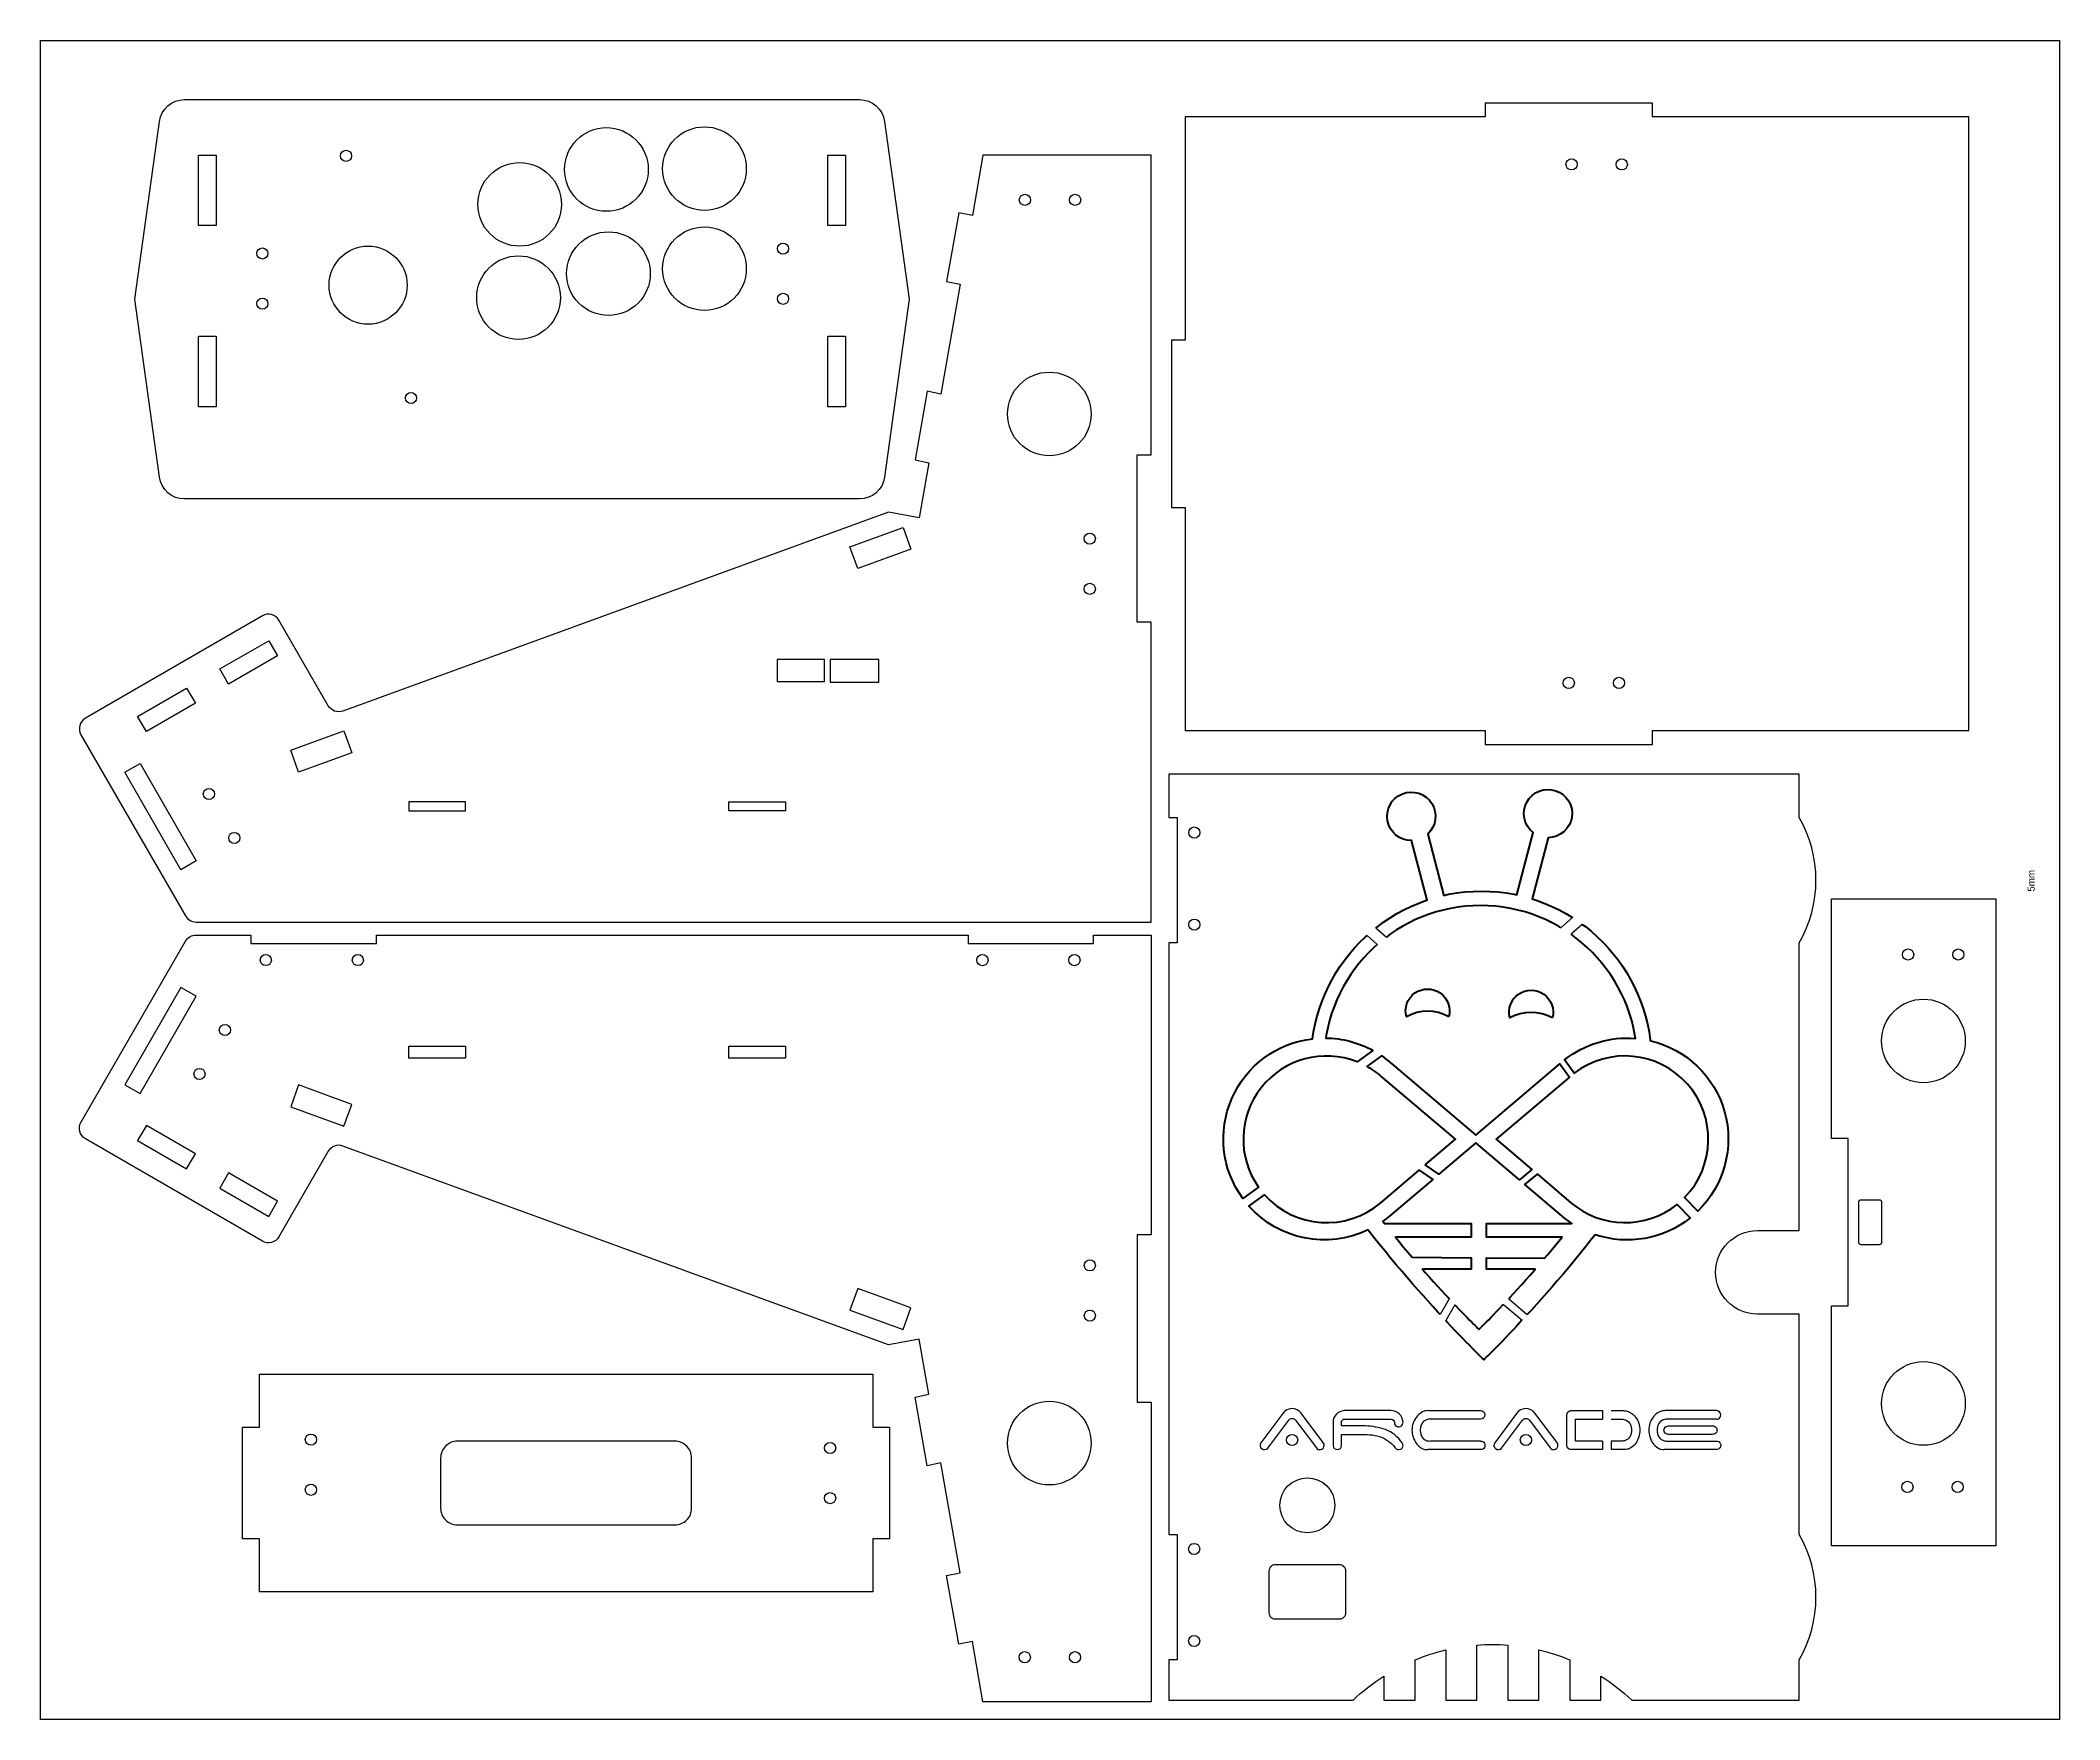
# Model space of a CAD drawing. Header units: millimetres. Extents: x 3087 to 3811, y 489 to 1680.
# Drawn here: x 3087 to 3811, y 489 to 1091 of the extents above; entities that cross this region are included whole.
import ezdxf

# ---------------------------------------------------------------- set-up
doc = ezdxf.new("R2010")
doc.units = ezdxf.units.MM
doc.layers.add('Painel', color=1, linetype='Continuous')
doc.layers.add('Screen', color=3, linetype='Continuous')
doc.styles.get("Standard").update_dxf_attribs({"font": 'arial.ttf'})

msp = doc.modelspace()

# ---------------------------------------------------------------- texts
at = {"layer": 'Screen', "insert": (3799.26, 516.24), "char_height": 2.5, "attachment_point": 1, "rotation": 90}
msp.add_mtext_dynamic_manual_height_columns('\\pxqc;5mm', width=546.1746, gutter_width=12.5, heights=[0], dxfattribs=at)

# ---------------------------------------------------------------- linework, layer by layer
at = {"color": 3, "lineweight": 211}
for points in [[(3565.56, 772.47), (3566.08, 772.88), (3568.33, 774.54), (3570.65, 776.1), (3573.06, 777.55), (3575.53, 778.89), (3578.06, 780.12), (3580.66, 781.24), (3583.33, 782.24), (3583.89, 782.42), (3578.3, 803.78, -5.319821), (3584.15, 806.11), (3589.94, 783.99)], [(3589.91, 784.1), (3591.64, 784.48), (3594.51, 784.97), (3597.42, 785.32), (3600.38, 785.53), (3603.37, 785.61), (3606.36, 785.53), (3609.31, 785.32), (3612.23, 784.97), (3615.1, 784.48), (3616.04, 784.27), (3621.91, 806.64, -5.9076), (3627.3, 804.79), (3621.6, 782.82), (3623.41, 782.24), (3626.07, 781.24), (3628.67, 780.13), (3631.21, 778.9), (3633.68, 777.55), (3636.03, 776.13)], [(3566.04, 766.49), (3564.85, 765.42), (3563, 763.63), (3561.25, 761.76), (3559.58, 759.81), (3557.99, 757.78), (3556.5, 755.68), (3555.11, 753.51), (3553.81, 751.27), (3552.61, 748.97), (3551.52, 746.61), (3550.54, 744.19), (3549.66, 741.72), (3548.9, 739.2), (3548.26, 736.62), (3547.73, 734), (3547.57, 732.95, -0.122), (3564.41, 728.53), (3558.8, 724.43, 0.74275), (3523.4, 679.49), (3517.81, 675.41, -0.573922), (3542.86, 732.7), (3543.23, 735.14), (3543.8, 737.98), (3544.5, 740.78), (3545.33, 743.52), (3546.28, 746.2), (3547.35, 748.83), (3548.53, 751.4), (3549.83, 753.9), (3551.24, 756.33), (3552.76, 758.69), (3554.38, 760.97), (3556.1, 763.17), (3557.91, 765.29), (3559.82, 767.33), (3561.82, 769.27), (3562.36, 769.75)], [(3639.55, 773.7), (3640.66, 772.89), (3642.83, 771.13), (3644.91, 769.28), (3646.91, 767.33), (3648.82, 765.3), (3650.64, 763.18), (3652.36, 760.97), (3653.98, 758.69), (3655.49, 756.33), (3656.9, 753.9), (3658.2, 751.41), (3659.39, 748.84), (3660.46, 746.21), (3661.41, 743.53), (3662.24, 740.78), (3662.94, 737.99), (3663.51, 735.15), (3663.95, 732.26), (3663.98, 731.99, -0.591383), (3681.01, 670.86), (3676.24, 675.73, 0.932047), (3636.65, 720.3), (3633.23, 725.14, -0.189711), (3658.61, 732.83), (3658.43, 734.01), (3657.91, 736.63), (3657.26, 739.2), (3656.5, 741.73), (3655.63, 744.2), (3654.64, 746.62), (3653.55, 748.98), (3652.35, 751.28), (3651.06, 753.51), (3649.66, 755.68), (3648.17, 757.78), (3646.59, 759.81), (3644.92, 761.76), (3643.16, 763.64), (3641.32, 765.43), (3639.4, 767.13), (3637.4, 768.75), (3635.52, 770.14)], [(3588.6, 633.77), (3587.76, 634.69), (3586.04, 636.57), (3584.26, 638.53), (3582.44, 640.56), (3580.58, 642.65), (3578.69, 644.81), (3576.76, 647.04), (3574.81, 649.31), (3572.83, 651.65), (3570.84, 654.03), (3568.84, 656.46), (3566.84, 658.93), (3564.83, 661.45), (3562.83, 664), (3562.75, 664.1, -0.334407), (3520.03, 672.66), (3525.6, 676.72, 0.407805), (3567.29, 673.9), (3581.08, 685.6), (3585.93, 682.23), (3570.59, 669.21, -0.022378), (3568.04, 667.22), (3568.64, 666.44), (3599.69, 666.44), (3599.69, 661.52), (3572.55, 661.52), (3573.73, 660.06), (3575.36, 658.08), (3576.97, 656.15), (3578.51, 654.33), (3599.69, 654.16), (3599.69, 650), (3582.25, 650), (3583.27, 648.84), (3584.79, 647.13), (3586.26, 645.48), (3587.71, 643.89), (3589.11, 642.36), (3590.46, 640.9), (3591.76, 639.5), (3591.85, 639.4)], [(3613.19, 639.47), (3613.63, 639.94), (3614.98, 641.4), (3616.38, 642.93), (3617.83, 644.53), (3619.32, 646.19), (3620.85, 647.91), (3622.41, 649.69), (3622.67, 650), (3605.17, 650), (3605.17, 654.11), (3626.05, 653.94), (3627.25, 655.37), (3628.91, 657.35), (3630.57, 659.39), (3632.25, 661.46), (3632.29, 661.52), (3605.17, 661.52), (3605.17, 666.44), (3635.86, 666.44, -0.03196), (3632.16, 669.21), (3619, 680.38), (3623.47, 684.08), (3635.46, 673.9, 0.359724), (3673.53, 673.28), (3678.26, 668.43, -0.254582), (3644.16, 662.41), (3642.89, 660.79), (3640.83, 658.19), (3638.77, 655.64), (3636.72, 653.13), (3634.69, 650.69), (3632.67, 648.3), (3630.68, 645.97), (3628.73, 643.71), (3626.8, 641.52), (3624.93, 639.4), (3623.09, 637.35), (3621.31, 635.39), (3619.84, 633.78)]]:
    msp.add_lwpolyline(points, format="xyb", dxfattribs=at)
for points in [[(3631.9, 772.49), (3630.98, 773.04), (3628.71, 774.28), (3626.37, 775.41), (3623.98, 776.44), (3621.53, 777.35), (3619.03, 778.16), (3616.47, 778.85), (3613.88, 779.42), (3611.24, 779.87), (3608.55, 780.19), (3605.84, 780.39), (3603.08, 780.46), (3600.33, 780.39), (3597.61, 780.19), (3594.93, 779.87), (3592.29, 779.42), (3589.69, 778.85), (3587.14, 778.16), (3584.64, 777.35), (3582.19, 776.44), (3579.79, 775.41), (3577.46, 774.28), (3575.18, 773.04), (3572.98, 771.71), (3570.83, 770.27), (3569.31, 769.15)], [(3593.86, 637.27), (3594.2, 636.91), (3595.33, 635.73), (3596.4, 634.63), (3597.39, 633.6), (3598.3, 632.66), (3599.14, 631.81), (3599.9, 631.05), (3600.56, 630.38), (3601.14, 629.8), (3601.62, 629.33), (3602, 628.95), (3602.28, 628.68), (3602.45, 628.51), (3602.51, 628.46), (3602.57, 628.51), (3602.74, 628.69), (3603.03, 628.97), (3603.43, 629.36), (3603.92, 629.85), (3604.52, 630.45), (3605.21, 631.15), (3606, 631.94), (3606.86, 632.82), (3607.81, 633.8), (3608.84, 634.87), (3609.94, 636.01), (3611.11, 637.24), (3611.27, 637.42)], [(3617.94, 631.72), (3617.93, 631.71), (3616.34, 630.01), (3614.83, 628.4), (3613.39, 626.88), (3612.04, 625.47), (3610.77, 624.16), (3609.6, 622.96), (3608.54, 621.87), (3607.57, 620.89), (3606.72, 620.04), (3605.99, 619.3), (3605.37, 618.69), (3604.89, 618.21), (3604.53, 617.87), (3604.32, 617.66), (3604.24, 617.59), (3604.17, 617.65), (3603.96, 617.86), (3603.62, 618.19), (3603.15, 618.65), (3602.56, 619.24), (3601.85, 619.95), (3601.03, 620.77), (3600.1, 621.71), (3599.07, 622.76), (3597.94, 623.91), (3596.72, 625.17), (3595.42, 626.53), (3594.03, 627.98), (3592.56, 629.53), (3591.03, 631.17), (3590.6, 631.62)]]:
    msp.add_lwpolyline(points, dxfattribs=at)
for points in [[(3591.72, 740.57, 0.259354), (3576.47, 740.57, -1.305475)], [(3628.83, 740.14, 0.259354), (3613.58, 740.14, -1.305475)], [(3583.25, 687.44), (3594.06, 696.62), (3567.82, 718.87, 0.055536), (3562.44, 722.71), (3567.66, 726.52, -0.03145), (3571.24, 723.71), (3601.38, 698.14), (3631.52, 723.71), (3634.94, 718.87), (3608.7, 696.62), (3621.47, 685.78), (3617, 682.08), (3601.38, 695.34), (3588.09, 684.07)]]:
    msp.add_lwpolyline(points, format="xyb", close=True, dxfattribs=at)
at = {"layer": 'Painel', "color": 3}
for points in [[(3380.38, 926.26), (3138.38, 926.26, -0.374384), (3129.36, 934.1), (3120.52, 997.86), (3129.36, 1061.62, -0.374384), (3138.38, 1069.47), (3380.38, 1069.47, -0.374384), (3389.39, 1061.62), (3398.23, 997.86), (3389.39, 934.1, -0.374384)], [(3479.99, 942.04), (3484.99, 942.04), (3484.99, 1049.54), (3424.66, 1049.54), (3420.85, 1027.88), (3415.94, 1028.92), (3411.61, 1004.29), (3416.52, 1003.26), (3409.59, 963.86), (3404.68, 964.9), (3400.35, 940.28), (3405.26, 939.24), (3401.8, 919.54), (3390.78, 921.48), (3195.14, 850.21, -0.364045), (3189.91, 852.12), (3172.21, 882.77, 0.414445), (3166.3, 884.35), (3102.81, 847.63, 0.413983), (3101.23, 841.72), (3138.76, 776.71, 0.267949), (3142.51, 774.54), (3484.99, 774.54), (3484.99, 882.04), (3479.99, 882.04)], [(3491.34, 767.06), (3491.34, 554.91), (3494.34, 554.91), (3494.34, 509.91), (3491.34, 509.91), (3491.34, 495.46), (3557.34, 495.46, -0.048751), (3568.45, 504.14), (3568.45, 495.46), (3579.57, 495.46), (3579.57, 509.92, -0.040331), (3590.68, 513.52), (3590.68, 495.46), (3601.79, 495.46), (3601.79, 515.24, -0.038371), (3612.9, 515.24), (3612.9, 495.46), (3624.01, 495.46), (3624.01, 513.52, -0.040331), (3635.12, 509.92), (3635.12, 495.46), (3646.23, 495.46), (3646.23, 504.14, -0.048751), (3657.34, 495.46), (3717.34, 495.46), (3717.34, 509.91, 0.266667), (3717.34, 554.91), (3717.34, 633.91), (3702.34, 633.91, -1), (3702.34, 663.91), (3717.34, 663.91), (3717.34, 767.06, 0.266667), (3717.34, 812.06), (3717.34, 827.6), (3491.34, 827.6), (3491.34, 812.06), (3494.34, 812.06), (3494.34, 767.06)]]:
    msp.add_lwpolyline(points, format="xyb", close=True, dxfattribs=at)
msp.add_lwpolyline([(3728.88, 636.89), (3734.88, 636.89), (3734.88, 696.89), (3728.88, 696.89), (3728.88, 782.89), (3787.88, 782.89), (3787.88, 550.89), (3728.88, 550.89), (3728.88, 636.89)], dxfattribs=at)
at = {"layer": 'Screen', "color": 3}
for p, q in [((3636.03, 776.13), (3631.9, 772.49)), ((3562.36, 769.75), (3566.04, 766.49)), ((3565.56, 772.47), (3569.31, 769.15)), ((3639.55, 773.7), (3635.52, 770.14)), ((3591.85, 639.4), (3588.6, 633.77)), ((3593.86, 637.27), (3590.6, 631.62)), ((3611.27, 637.42), (3617.94, 631.72)), ((3613.19, 639.47), (3619.84, 633.78))]:
    msp.add_line(p, q, dxfattribs=at)
at = {"layer": 'Screen'}
for p, q in [((3646.76, 599.32), (3646.76, 596.24)), ((3687.63, 599.32), (3669.29, 599.32)), ((3603.11, 588.41), (3585.07, 588.41)), ((3646.76, 588.41), (3646.76, 585.33)), ((3649.95, 588.41), (3649.95, 585.33))]:
    msp.add_line(p, q, dxfattribs=at)
for points in [[(3810.71, 1090.73), (3810.71, 488.51), (3086.67, 488.51), (3086.67, 1090.73)], [(3149.68, 1049.62), (3149.68, 1024.32), (3143.38, 1024.32), (3143.38, 1049.62)], [(3375.38, 1049.62), (3375.38, 1024.32), (3369.08, 1024.32), (3369.08, 1049.62)], [(3149.68, 984.62), (3149.68, 959.32), (3143.38, 959.32), (3143.38, 984.62)], [(3375.38, 984.62), (3375.38, 959.32), (3369.08, 959.32), (3369.08, 984.62)], [(3398.83, 908.24), (3379.76, 901.3), (3376.92, 909.1), (3395.99, 916.04)], [(3168.56, 875.44), (3171.69, 869.98), (3154.11, 859.83), (3150.98, 865.29)], [(3350.91, 860.85), (3367.83, 860.85), (3367.83, 868.75), (3350.91, 868.75)], [(3369.83, 860.57), (3387.36, 860.57), (3387.36, 868.75), (3369.83, 868.75)], [(3139.05, 858.41), (3142.25, 852.98), (3124.67, 842.83), (3121.47, 848.26)], [(3198.34, 835.27), (3179.26, 828.33), (3176.42, 836.13), (3195.5, 843.07)], [(3137.08, 793.32), (3116.93, 828.23), (3122.39, 831.38), (3142.54, 796.47)], [(3218.84, 814.39), (3239.14, 814.39), (3239.14, 817.69), (3218.84, 817.69)], [(3333.57, 814.39), (3333.57, 817.69), (3353.87, 817.69), (3353.87, 814.39)], [(3137.08, 751.11), (3116.93, 716.21), (3122.39, 713.06), (3142.54, 747.96)], [(3218.84, 730.04), (3239.14, 730.04), (3239.14, 725.74), (3218.84, 725.74)], [(3333.57, 725.74), (3333.57, 730.04), (3353.87, 730.04), (3353.87, 725.74)], [(3198.34, 709.16), (3179.26, 716.1), (3176.42, 708.31), (3195.5, 701.36)], [(3139.08, 686.01), (3142.25, 691.46), (3124.67, 701.61), (3121.5, 696.16)], [(3168.56, 668.99), (3171.69, 674.46), (3154.11, 684.61), (3150.98, 679.14)], [(3398.83, 636.19), (3379.76, 643.13), (3376.92, 635.33), (3395.99, 628.39)]]:
    msp.add_lwpolyline(points, close=True, dxfattribs=at)
for points in [[(3778.21, 1063.25), (3664.71, 1063.25), (3664.71, 1068.25), (3604.71, 1068.25), (3604.71, 1063.25), (3497.21, 1063.25), (3497.21, 983.25), (3492.21, 983.25), (3492.21, 923.25), (3497.21, 923.25), (3497.21, 843.25), (3604.71, 843.25), (3604.71, 838.25), (3664.71, 838.25), (3664.71, 843.25), (3778.21, 843.25), (3778.21, 1063.25)], [(3165.19, 534.35), (3165.19, 553.35), (3159.19, 553.35), (3159.19, 593.35), (3165.19, 593.35), (3165.19, 612.35), (3385.19, 612.35), (3385.19, 593.35), (3391.19, 593.35), (3391.19, 553.35), (3385.19, 553.35), (3385.19, 534.35), (3165.19, 534.35)]]:
    msp.add_lwpolyline(points, dxfattribs=at)
for points in [[(3479.99, 602.39), (3484.99, 602.39), (3484.99, 494.89), (3424.66, 494.89), (3420.85, 516.56), (3415.94, 515.52), (3411.61, 540.14), (3416.52, 541.18), (3409.59, 580.57), (3404.68, 579.53), (3400.35, 604.16), (3405.26, 605.19), (3401.8, 624.89), (3390.78, 622.96), (3195.14, 694.22, 0.364045), (3189.91, 692.32), (3172.21, 661.66, -0.414445), (3166.3, 660.08), (3102.81, 696.8, -0.413983), (3101.23, 702.71), (3138.76, 767.72, -0.267949), (3142.51, 769.89), (3162.18, 769.89), (3162.18, 766.89), (3207.18, 766.89), (3207.18, 769.89), (3419.33, 769.89), (3419.33, 766.89), (3464.33, 766.89), (3464.33, 769.89), (3484.99, 769.89), (3484.99, 662.39), (3479.99, 662.39)], [(3738.58, 673.94), (3738.58, 659.84, 0.414214), (3739.48, 658.94), (3746.08, 658.94, 0.414214), (3746.98, 659.84), (3746.98, 673.94, 0.414214), (3746.08, 674.84), (3739.48, 674.84, 0.414214)], [(3670.35, 593.86), (3686.28, 593.86, -1.030223), (3686.28, 590.78), (3670.35, 590.78, -1.000093)], [(3320.19, 564.35), (3320.19, 582.35, 0.414214), (3314.19, 588.35), (3236.19, 588.35, 0.414214), (3230.19, 582.35), (3230.19, 564.35, 0.414214), (3236.19, 558.35), (3314.19, 558.35, 0.414214)], [(3527.18, 526.93, 0.414214), (3529.48, 524.63), (3552.48, 524.63, 0.414214), (3554.78, 526.93), (3554.78, 541.73, 0.414214), (3552.48, 544.03), (3529.48, 544.03, 0.414214), (3527.18, 541.73)]]:
    msp.add_lwpolyline(points, format="xyb", close=True, dxfattribs=at)
for points in [[(3526.74, 585.91), (3534.28, 595.92, -0.498723), (3536.75, 595.92), (3544.22, 585.94, 1.078877), (3546.53, 587.96), (3538.74, 598.39, 0.510061), (3532.13, 598.29), (3524.33, 587.8, 0.972914), (3526.74, 585.91, -0.468828)], [(3550.19, 586.86, 1), (3553.25, 586.86), (3553.26, 590.78), (3559.82, 590.78, -0.075033), (3566.75, 590.08, -0.156188), (3572.39, 586.1, 0.362007), (3574.37, 585.46, 0.499724), (3574.96, 587.74, 0.157279), (3569.04, 592.5, 0.073508), (3561.75, 593.86), (3553.27, 593.86), (3553.27, 595.53, -0.36382), (3554.27, 596.24), (3571.08, 596.24, -0.354145), (3572.2, 595.13, 1.076566), (3575.28, 595.2, 0.398921), (3570.85, 599.32), (3554.11, 599.32, 0.393665), (3550.19, 595.11), (3550.19, 586.86)], [(3584.39, 599.32), (3603.11, 599.32, -1), (3603.11, 596.25), (3585.07, 596.24)], [(3610.57, 585.91), (3618.11, 595.92, -0.498723), (3620.58, 595.92), (3628.06, 585.94, 1.078877), (3630.37, 587.96), (3622.57, 598.39, 0.510061), (3615.96, 598.29), (3608.17, 587.8, 0.972914), (3610.57, 585.91, -0.468828)], [(3603.11, 588.41, -1.000004), (3603.11, 585.34), (3584.18, 585.34)], [(3687.67, 588.41, -1.043859), (3687.54, 585.33), (3668.97, 585.33)]]:
    msp.add_lwpolyline(points, format="xyb", dxfattribs=at)
for centre, radius in [((3289.62, 1044.43), 15), ((3324.8, 1044.73), 15), ((3196.28, 1049.32), 2), ((3258.53, 1031.91), 15), ((3635.71, 1046.25), 2), ((3653.71, 1046.25), 2), ((3439.69, 1033.54), 2), ((3457.69, 1033.54), 2), ((3290.36, 1007.08), 15), ((3324.8, 1008.85), 15), ((3166.27, 1014.3), 2), ((3204.19, 1002.94), 14), ((3352.97, 1016.04), 2), ((3258.12, 998.47), 15), ((3352.97, 998.04), 2), ((3166.28, 996.32), 2), ((3448.45, 956.75), 15), ((3219.58, 962.46), 2), ((3462.96, 912.03), 2), ((3462.96, 894.03), 2), ((3634.71, 860.3), 2), ((3652.71, 860.3), 2), ((3147.09, 820.45), 2), ((3156.19, 804.71), 2), ((3500.44, 806.63), 2), ((3500.44, 773.63), 2), ((3167.5, 760.9), 2), ((3200.5, 760.9), 2), ((3424.46, 760.89), 2), ((3457.46, 760.89), 2), ((3756.38, 762.89), 2), ((3774.38, 762.89), 2), ((3761.88, 731.89), 15), ((3152.83, 735.82), 2), ((3152.83, 735.82), 2), ((3143.72, 720.07), 2), ((3462.98, 651.4), 2), ((3462.98, 633.4), 2), ((3761.88, 601.89), 15), ((3448.45, 587.68), 15), ((3183.66, 588.93), 2), ((3369.85, 585.93), 2), ((3535.5, 588.79), 2), ((3619.33, 588.79), 2), ((3183.66, 570.93), 2), ((3540.98, 565.35), 9.86), ((3756.15, 571.97), 2), ((3774.15, 571.97), 2), ((3369.85, 567.93), 2), ((3500.38, 549.72), 2), ((3500.38, 516.72), 2), ((3439.64, 510.89), 2), ((3457.64, 510.89), 2)]:
    msp.add_circle(centre, radius, dxfattribs=at)
msp.add_arc((3687.68, 597.78), 1.54, 268.2909, 91.70924, dxfattribs=at)
for points in [[(3584.39, 599.32), (3583.21, 599.19), (3581.92, 598.68), (3580.06, 597.02), (3578.89, 594.78), (3578.49, 592.32), (3578.88, 589.88), (3579.98, 587.62), (3581.73, 585.97), (3583.05, 585.44), (3584.18, 585.34)], [(3585.07, 596.24), (3584.08, 596.14), (3583.26, 595.84), (3582.16, 594.86), (3581.62, 593.59), (3581.47, 592.32), (3581.62, 591.06), (3582.16, 589.79), (3583.26, 588.81), (3583.96, 588.53), (3585.07, 588.41)], [(3669.29, 599.32), (3667.92, 599.14), (3666.82, 598.68), (3664.96, 597.02), (3663.79, 594.78), (3663.77, 589.88), (3664.88, 587.62), (3666.63, 585.97), (3667.82, 585.46), (3668.97, 585.33)]]:
    msp.add_spline(points, degree=3, dxfattribs=at)
msp.add_rational_spline([(3646.76, 585.33), (3643.03, 585.33), (3639.3, 585.33), (3635.57, 585.33), (3635.15, 585.33), (3634.77, 585.49), (3634.48, 585.78), (3634.19, 586.07), (3634.03, 586.46), (3634.03, 586.87), (3634.03, 590.51), (3634.03, 594.14), (3634.03, 597.78), (3634.03, 598.19), (3634.19, 598.57), (3634.48, 598.87), (3634.77, 599.16), (3635.15, 599.32), (3635.57, 599.32), (3639.3, 599.32), (3643.03, 599.32), (3646.76, 599.32)], [1, 1, 1, 1, 0.949253021674, 0.949253021674, 1, 0.949253021674, 0.949253021674, 1, 1, 1, 1, 0.949248114419, 0.949248114419, 1, 0.949248114419, 0.949248114419, 1, 1, 1, 1], degree=3, knots=[0.411864, 0.411864, 0.411864, 0.411864, 1, 1, 1, 1.785398, 1.785398, 1.785398, 2.570796, 2.570796, 2.570796, 3.570796, 3.570796, 3.570796, 4.356233, 4.356233, 4.356233, 5.14167, 5.14167, 5.14167, 5.73887, 5.73887, 5.73887, 5.73887], dxfattribs=at)
for points, knots in [([(3637.11, 588.41), (3637.11, 591.02), (3637.11, 593.63), (3637.11, 596.24), (3640.32, 596.24), (3643.54, 596.24), (3646.76, 596.24)], [0, 0, 0, 0, 1, 1, 1, 1.585146, 1.585146, 1.585146, 1.585146]), ([(3649.95, 599.32), (3651.4, 599.32), (3652.85, 599.32), (3654.31, 599.32), (3654.77, 599.29), (3655.63, 599.23), (3657.2, 598.53), (3658.77, 597.1), (3660.31, 594.12), (3660.29, 590.56), (3658.86, 587.58), (3657.34, 586.08), (3655.83, 585.4), (3655.01, 585.35), (3654.63, 585.33)], [5.909199, 5.909199, 5.909199, 5.909199, 6.14167, 6.14167, 6.14167, 6.725313, 7.228663, 8.278724, 9.347517, 11.412229, 12.474824, 13.489997, 14.038635, 14.525042, 14.525042, 14.525042, 14.525042]), ([(3649.95, 596.24), (3651.17, 596.24), (3652.38, 596.24), (3653.6, 596.24), (3653.9, 596.23), (3655, 596.19), (3656.47, 595.24), (3657.1, 593.64), (3657.24, 592.32), (3657.1, 591.01), (3656.58, 589.7), (3655.56, 588.79), (3654.48, 588.44), (3653.86, 588.42), (3653.6, 588.41), (3652.38, 588.41), (3651.17, 588.41), (3649.95, 588.41)], [1.778672, 1.778672, 1.778672, 1.778672, 2, 2, 2, 2.378903, 3.389445, 3.971573, 4.50989, 5.048058, 5.630324, 6.248645, 6.709121, 7.038063, 7.038063, 7.038063, 7.259391, 7.259391, 7.259391, 7.259391]), ([(3687.63, 596.24), (3681.75, 596.24), (3675.87, 596.24), (3669.99, 596.24), (3669.69, 596.23), (3668.6, 596.19), (3667.12, 595.24), (3666.49, 593.64), (3666.36, 592.32), (3666.49, 591.01), (3667.01, 589.7), (3668.03, 588.79), (3669.11, 588.44), (3669.73, 588.42), (3669.99, 588.41), (3675.89, 588.41), (3681.78, 588.41), (3687.67, 588.41)], [0, 0, 0, 0, 1, 1, 1, 1.378903, 2.389445, 2.971573, 3.50989, 4.048058, 4.630324, 5.248645, 5.709121, 6.038063, 6.038063, 6.038063, 7.038063, 7.038063, 7.038063, 7.038063])]:
    msp.add_open_spline(points, degree=3, knots=knots, dxfattribs=at)
for points in [[(3646.76, 588.41), (3643.54, 588.41), (3640.32, 588.41), (3637.11, 588.41)], [(3654.59, 585.33), (3653.05, 585.33), (3651.5, 585.33), (3649.95, 585.33)]]:
    msp.add_open_spline(points, degree=3, dxfattribs=at)

msp.set_redraw_order([(e.dxf.handle, doc.entitydb.next_handle()) for e in msp.query("TEXT MTEXT ATTDEF DIMENSION ARC_DIMENSION")])  # texts and dimensions are drawn at this point

doc.saveas('drawing.dxf')
